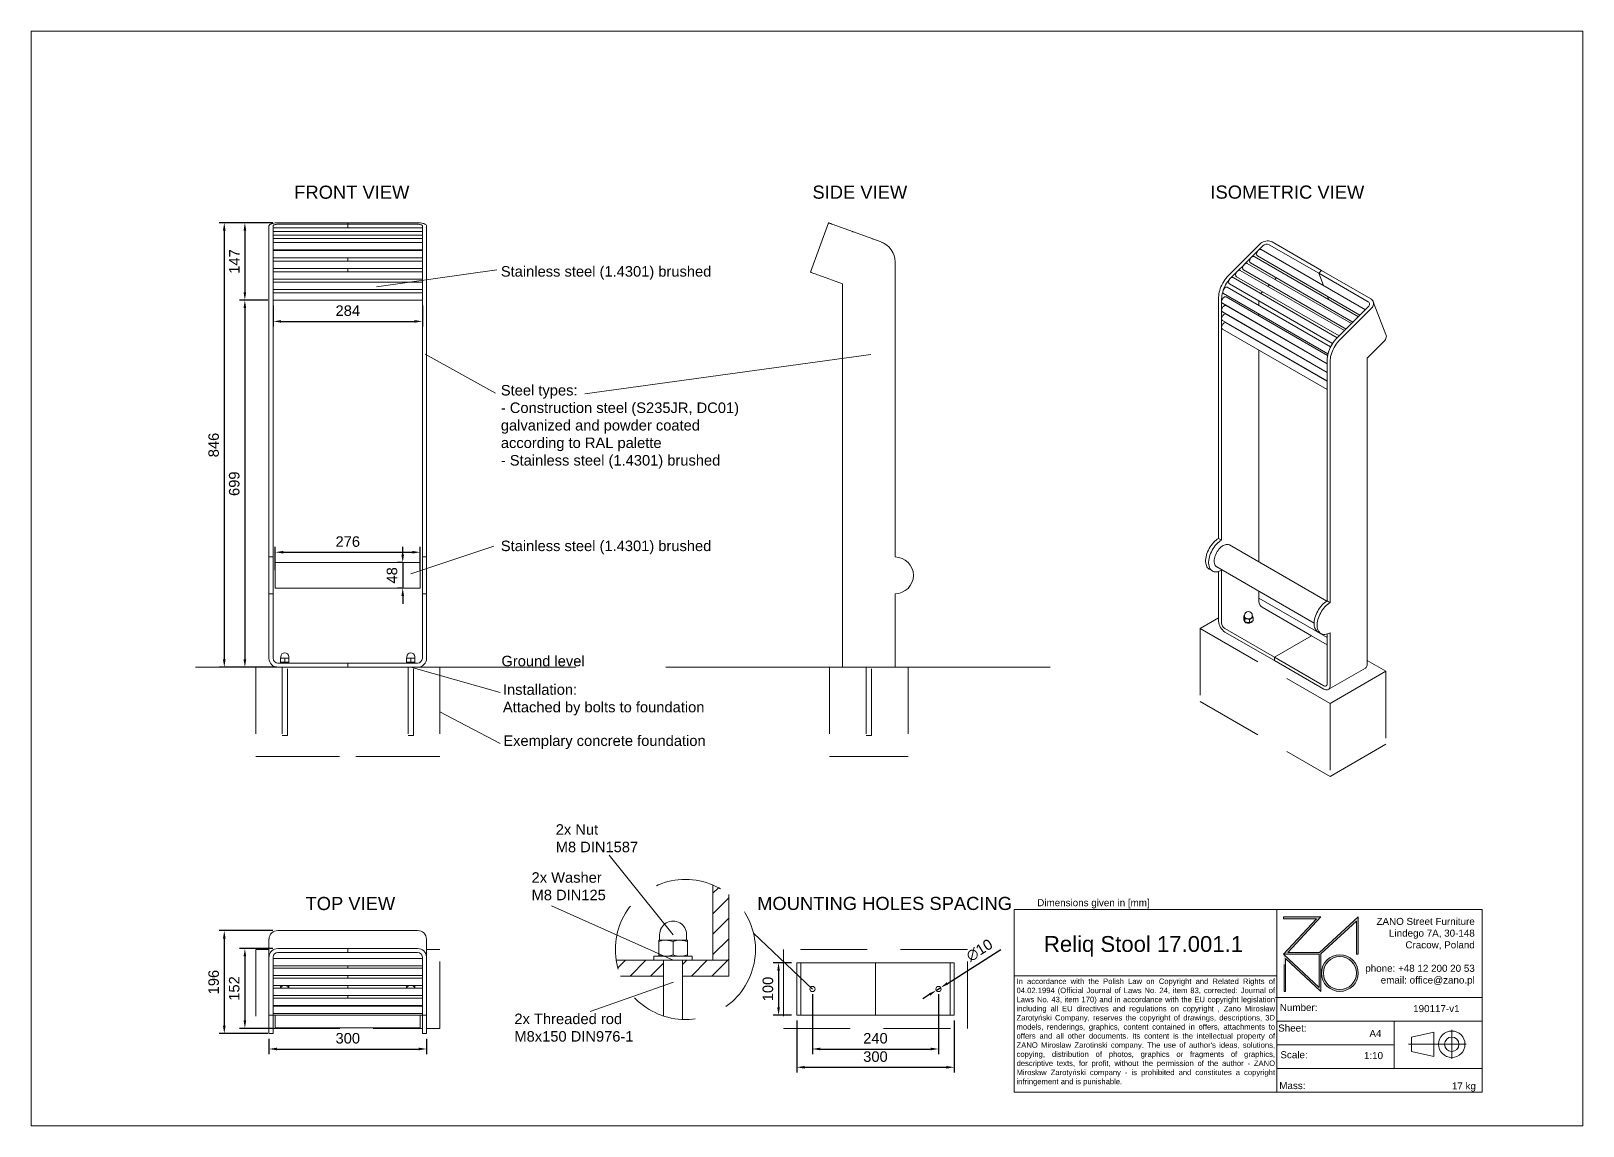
# Paper-space layout 'GB' of a CAD drawing. Header units: millimetres. Extents: x -15 to 281, y -7 to 201.
# The model-space entities are those that its viewports show. They can reach past a viewport. Long polylines and large blocks are cut down to what shows.
import ezdxf

# ---------------------------------------------------------------- set-up
doc = ezdxf.new("R2010")
doc.units = ezdxf.units.MM
doc.linetypes.add('HIDDEN', pattern=[1.905, 1.27, -0.635])
for name, color, linetype, lineweight in [('ZANO_O', 10, 'Continuous', 0), ('ZANO_R', 7, 'Continuous', 0), ('ZANO_R_przerywana', 7, 'HIDDEN', 0), ('ZANO_W', 1, 'Continuous', 0)]:
    doc.layers.add(name, color=color, linetype=linetype, lineweight=lineweight)
doc.layers.add('ZANO_P', color=7, linetype='Continuous', lineweight=0, true_color=0xffffff)
doc.styles.add('Arial', font='arial.ttf')
doc.styles.get("Standard").update_dxf_attribs({"font": 'ARIALUNI.TTF'})
doc.dimstyles.new('pl i ang', dxfattribs={"dimtxt": 50, "dimasz": 50, "dimexe": 1.25, "dimexo": 0.625, "dimgap": 10, "dimtad": 1, "dimtoh": 1, "dimtxsty": 'Standard', "dimcen": 2.5, "dimclrd": 1, "dimclre": 1, "dimclrt": 1, "dimadec": 0, "dimazin": 0, "dimtfac": 1, "dimtmove": 0, "dimatfit": 3, "dimfxl": 1, "dimarcsym": 1})

psp = doc.layouts.new('GB')

# ---------------------------------------------------------------- texts
at = {"layer": 'ZANO_O', "attachment_point": 1, "style": 'Arial'}
for s, insert, char_height, width in [('FRONT VIEW', (35.23, 171.8), 2.5, 27.6046), ('SIDE VIEW', (133.87, 171.81), 2.5, 22.2681), ('ISOMETRIC VIEW', (209.62, 171.82), 2.5, 32.1424), ('\\pxql;Stainless steel (1.4301) brushed', (74.56, 156.48), 2, 54.5279), ('\\pxql;Steel types:\\P- Construction steel (S235JR, DC01)\\Pgalvanized and powder coated\\Paccording to RAL palette\\P- Stainless steel (1.4301) brushed', (74.56, 133.86), 2, 54.5279), ('\\pxql;Stainless steel (1.4301) brushed', (74.56, 104.24), 2, 54.5279), ('Ground level', (74.67, 82.32), 2, 19.6442), ('\\pxql;Installation:\\PAttached by bolts to foundation', (74.95, 76.89), 2, 43.6982), ('\\pxql;Exemplary concrete foundation', (75.03, 67.16), 2, 40.9408), ('2x Nut \\PM8 DIN1587', (85.01, 50.26), 2, 30.8338), ('2x Washer \\PM8 DIN125', (80.41, 41.12), 2, 33.1797), ('TOP VIEW', (37.38, 36.42), 2.5, 24.0457), ('MOUNTING HOLES SPACING', (123.35, 36.43), 2.5, 51.246), ('2x Threaded rod \\PM8x150 DIN976-1', (77.14, 14.21), 2, 27.1206)]:
    psp.add_mtext(s, dxfattribs=dict(at, insert=insert, char_height=char_height, width=width))
at = {"layer": 'ZANO_R', "attachment_point": 1, "style": 'Arial'}
for s, insert, char_height, width in [('Dimensions given in [mm]', (176.66, 35.99), 1.3388, 1792.8014), ('\\pxqr;ZANO Street Furniture\\PLindego 7A, 30-148\\PCracow, Poland\\P\\Pphone: +48 12 200 20 53\\Pemail: office@zano.pl', (227.66, 32.43), 1.3388, 32.2827), ("\\pxqj;In accordance with the Polish Law on Copyright and Related Rights of 04.02.1994 (Official Journal of Laws No. 24, item 83, corrected: Journal of Laws No. 43, item 170) and in accordance with the EU copyright legislation including all EU directives and regulations on copyright , Zano Mirosław Zarotyński Company, reserves the copyright of drawings, descriptions, 3D models, renderings, graphics, content contained in offers, attachments to offers and all other documents. Its content is the intellectual property of ZANO Miroslaw Zarotinski company. The use of author's ideas, solutions, copying, distribution of photos, graphics or fragments of graphics, descriptive texts, for profit, without the permission of the author - ZANO Mirosław Zarotyński company - is prohibited and constitutes a copyright infringement and is punishable.", (172.72, 20.88), 1.04, 49.0591), ('Number:', (222.83, 16.06), 1.339, 254.3232), ('Sheet:', (222.52, 12.13), 1.339, 254.3232), ('A4', (239.89, 11.1), 1.339, 254.3232), ('Scale:', (222.94, 7.05), 1.339, 254.3232), ('1:10', (238.84, 6.89), 1.339, 4.2023), ('Mass:', (222.73, 1.18), 1.339, 254.3232), ('17 kg', (255.58, 1.11), 1.339, 5.8209)]:
    psp.add_mtext(s, dxfattribs=dict(at, insert=insert, char_height=char_height, width=width))
at = {"layer": 'ZANO_R', "color": 1, "attachment_point": 1, "style": 'Arial'}
for s, insert, char_height, width in [('\\pxql;{\\C256;Reliq Stool 17.001.1^I}', (177.93, 28.97), 3.0126, 44.3227), ('{\\C256;190117-v1}', (248.21, 15.83), 1.3388, 10.9473)]:
    psp.add_mtext(s, dxfattribs=dict(at, insert=insert, char_height=char_height, width=width))

msp = doc.modelspace()

# ---------------------------------------------------------------- blocks, each defined once
blk = doc.blocks.new('*D410')
at = {"layer": 'ZANO_W', "color": 1, "lineweight": -2}
for p, q in [((60.2, 1549.8), (-2.7, 1549.8)), ((7.3, 1534.8), (7.3, 1417.5)), ((51.2, 1402.5), (-2.7, 1402.5))]:
    blk.add_line(p, q, dxfattribs=at)
at = {"layer": 'ZANO_W', "color": 1}
for points in [[(9.8, 1534.8), (4.8, 1534.8), (7.3, 1549.8)], [(4.8, 1417.5), (9.8, 1417.5), (7.3, 1402.5)]]:
    blk.add_solid(points, dxfattribs=at)
at = {"layer": 'ZANO_W', "color": 1, "insert": (-12.7, 1476.1), "char_height": 20, "attachment_point": 5, "rotation": 90, "style": 'Arial'}
blk.add_mtext('147', dxfattribs=at)
blk = doc.blocks.new('*D411')
at = {"layer": 'ZANO_W', "color": 1, "lineweight": -2}
for p, q in [((51.2, 1402.5), (-2.7, 1402.5)), ((7.3, 1387.5), (7.3, 718.8)), ((68.2, 703.8), (-2.7, 703.8))]:
    blk.add_line(p, q, dxfattribs=at)
at = {"layer": 'ZANO_W', "color": 1}
for points in [[(9.8, 1387.5), (4.8, 1387.5), (7.3, 1402.5)], [(4.8, 718.8), (9.8, 718.8), (7.3, 703.8)]]:
    blk.add_solid(points, dxfattribs=at)
at = {"layer": 'ZANO_W', "color": 1, "insert": (-12.9, 1053.1), "char_height": 20, "attachment_point": 5, "rotation": 90, "style": 'Arial'}
blk.add_mtext('699', dxfattribs=at)
blk = doc.blocks.new('*D412')
at = {"layer": 'ZANO_W', "color": 1, "lineweight": -2}
for p, q in [((60.2, 1549.8), (-41.9, 1549.8)), ((-31.9, 1534.8), (-31.9, 718.8)), ((58.2, 703.8), (-41.9, 703.8))]:
    blk.add_line(p, q, dxfattribs=at)
at = {"layer": 'ZANO_W', "color": 1}
for points in [[(-29.4, 1534.8), (-34.4, 1534.8), (-31.9, 1549.8)], [(-34.4, 718.8), (-29.4, 718.8), (-31.9, 703.8)]]:
    blk.add_solid(points, dxfattribs=at)
at = {"layer": 'ZANO_W', "color": 1, "insert": (-52.1, 1126.8), "char_height": 20, "attachment_point": 5, "rotation": 90, "style": 'Arial'}
blk.add_mtext('846', dxfattribs=at)
blk = doc.blocks.new('*D413')
at = {"layer": 'ZANO_W', "color": 1, "lineweight": -2}
for p, q in [((60.2, 168.3), (-2.7, 168.3)), ((7.3, 153.3), (7.3, 31.5)), ((60.2, 16.5), (-2.7, 16.5))]:
    blk.add_line(p, q, dxfattribs=at)
at = {"layer": 'ZANO_W', "color": 1}
for points in [[(9.8, 153.3), (4.8, 153.3), (7.3, 168.3)], [(4.8, 31.5), (9.8, 31.5), (7.3, 16.5)]]:
    blk.add_solid(points, dxfattribs=at)
at = {"layer": 'ZANO_W', "color": 1, "insert": (-12.9, 92.4), "char_height": 20, "attachment_point": 5, "rotation": 90, "style": 'Arial'}
blk.add_mtext('152', dxfattribs=at)
blk = doc.blocks.new('*D414')
at = {"layer": 'ZANO_W', "color": 1, "lineweight": -2}
for p, q in [((60.2, 202.5), (-41.9, 202.5)), ((-31.9, 187.5), (-31.9, 21.5)), ((51.2, 6.5), (-41.9, 6.5))]:
    blk.add_line(p, q, dxfattribs=at)
at = {"layer": 'ZANO_W', "color": 1}
for points in [[(-29.4, 187.5), (-34.4, 187.5), (-31.9, 202.5)], [(-34.4, 21.5), (-29.4, 21.5), (-31.9, 6.5)]]:
    blk.add_solid(points, dxfattribs=at)
at = {"layer": 'ZANO_W', "color": 1, "insert": (-52.1, 104.5), "char_height": 20, "attachment_point": 5, "rotation": 90, "style": 'Arial'}
blk.add_mtext('196', dxfattribs=at)
blk = doc.blocks.new('*D415')
at = {"layer": 'ZANO_W', "color": 1, "lineweight": -2}
for p, q in [((53.2, -3.5), (53.2, -32.8)), ((68.2, -22.8), (338.1, -22.8)), ((353.1, -3.5), (353.1, -32.8))]:
    blk.add_line(p, q, dxfattribs=at)
at = {"layer": 'ZANO_W', "color": 1}
for points in [[(68.2, -20.3), (68.2, -25.3), (53.2, -22.8)], [(338.1, -25.3), (338.1, -20.3), (353.1, -22.8)]]:
    blk.add_solid(points, dxfattribs=at)
at = {"layer": 'ZANO_W', "color": 1, "insert": (203.2, -2.5), "char_height": 20, "attachment_point": 5, "style": 'Arial'}
blk.add_mtext('300', dxfattribs=at)
blk = doc.blocks.new('*D416')
at = {"layer": 'ZANO_W', "color": 1, "lineweight": -2}
for p, q in [((1087.6, 81.4), (1087.6, -32.8)), ((1327.6, 81.4), (1327.6, -32.8)), ((1102.6, -22.8), (1312.6, -22.8))]:
    blk.add_line(p, q, dxfattribs=at)
at = {"layer": 'ZANO_W', "color": 1}
for points in [[(1102.6, -20.3), (1102.6, -25.3), (1087.6, -22.8)], [(1312.6, -25.3), (1312.6, -20.3), (1327.6, -22.8)]]:
    blk.add_solid(points, dxfattribs=at)
at = {"layer": 'ZANO_W', "color": 1, "insert": (1207.6, -2.5), "char_height": 20, "attachment_point": 5, "style": 'Arial'}
blk.add_mtext('240', dxfattribs=at)
blk = doc.blocks.new('*D417')
at = {"layer": 'ZANO_W', "color": 1, "lineweight": -2}
for p, q in [((1057.6, 31.4), (1057.6, -67.6)), ((1357.6, 31.4), (1357.6, -67.6)), ((1072.6, -57.6), (1342.6, -57.6))]:
    blk.add_line(p, q, dxfattribs=at)
at = {"layer": 'ZANO_W', "color": 1}
for points in [[(1072.6, -55.1), (1072.6, -60.1), (1057.6, -57.6)], [(1342.6, -60.1), (1342.6, -55.1), (1357.6, -57.6)]]:
    blk.add_solid(points, dxfattribs=at)
at = {"layer": 'ZANO_W', "color": 1, "insert": (1207.6, -37.4), "char_height": 20, "attachment_point": 5, "style": 'Arial'}
blk.add_mtext('300', dxfattribs=at)
blk = doc.blocks.new('*D418')
at = {"layer": 'ZANO_W', "color": 1, "lineweight": -2}
for p, q in [((1047.6, 141.4), (1013.1, 141.4)), ((1023.1, 126.4), (1023.1, 56.4)), ((1047.6, 41.4), (1013.1, 41.4))]:
    blk.add_line(p, q, dxfattribs=at)
at = {"layer": 'ZANO_W', "color": 1}
for points in [[(1025.6, 126.4), (1020.6, 126.4), (1023.1, 141.4)], [(1020.6, 56.4), (1025.6, 56.4), (1023.1, 41.4)]]:
    blk.add_solid(points, dxfattribs=at)
at = {"layer": 'ZANO_W', "color": 1, "insert": (1002.9, 91.4), "char_height": 20, "attachment_point": 5, "rotation": 90, "style": 'Arial'}
blk.add_mtext('100', dxfattribs=at)
blk = doc.blocks.new('*D419')
at = {"layer": 'ZANO_W', "color": 1, "lineweight": -2}
for p, q in [((1344.5, 102.1), (1446.5, 166.3)), ((1323.3, 88.8), (1331.8, 94.1)), ((1310.6, 80.8), (1297.9, 72.8))]:
    blk.add_line(p, q, dxfattribs=at)
at = {"layer": 'ZANO_W', "color": 1}
for points in [[(1312, 78.7), (1309.3, 82.9), (1323.3, 88.8)], [(1343.2, 104.2), (1345.8, 100), (1331.8, 94.1)]]:
    blk.add_solid(points, dxfattribs=at)
at = {"layer": 'ZANO_W', "color": 1, "insert": (1405.6, 165.1), "char_height": 20, "attachment_point": 5, "rotation": 32.1992, "style": 'Arial'}
blk.add_mtext('∅10', dxfattribs=at)
blk = doc.blocks.new('*D420')
at = {"layer": 'ZANO_W', "color": 1, "lineweight": -2}
for p, q in [((61.2, 1392.5), (61.2, 1352.1)), ((345.1, 1392.5), (345.1, 1352.1)), ((76.2, 1362.1), (330.1, 1362.1))]:
    blk.add_line(p, q, dxfattribs=at)
at = {"layer": 'ZANO_W', "color": 1}
for points in [[(76.2, 1364.6), (76.2, 1359.6), (61.2, 1362.1)], [(330.1, 1359.6), (330.1, 1364.6), (345.1, 1362.1)]]:
    blk.add_solid(points, dxfattribs=at)
at = {"layer": 'ZANO_W', "color": 1, "insert": (203.2, 1382.4), "char_height": 20, "attachment_point": 5, "style": 'Arial'}
blk.add_mtext('284', dxfattribs=at)
blk = doc.blocks.new('*D421')
at = {"layer": 'ZANO_W', "color": 1, "lineweight": -2}
for p, q in [((65.2, 888.7), (65.2, 932.7)), ((80.2, 922.7), (326.1, 922.7)), ((341.1, 888.7), (341.1, 932.7))]:
    blk.add_line(p, q, dxfattribs=at)
at = {"layer": 'ZANO_W', "color": 1}
for points in [[(80.2, 925.2), (80.2, 920.2), (65.2, 922.7)], [(326.1, 920.2), (326.1, 925.2), (341.1, 922.7)]]:
    blk.add_solid(points, dxfattribs=at)
at = {"layer": 'ZANO_W', "color": 1, "insert": (203.2, 942.9), "char_height": 20, "attachment_point": 5, "style": 'Arial'}
blk.add_mtext('276', dxfattribs=at)
blk = doc.blocks.new('*D422')
at = {"layer": 'ZANO_W', "color": 1, "lineweight": -2}
for p, q in [((307.7, 917.9), (307.7, 932.9)), ((305.8, 902.9), (297.7, 902.9)), ((307.7, 902.9), (307.7, 854.6)), ((305.8, 854.6), (297.7, 854.6)), ((307.7, 839.6), (307.7, 824.6))]:
    blk.add_line(p, q, dxfattribs=at)
at = {"layer": 'ZANO_W', "color": 1}
for points in [[(305.2, 917.9), (310.2, 917.9), (307.7, 902.9)], [(310.2, 839.6), (305.2, 839.6), (307.7, 854.6)]]:
    blk.add_solid(points, dxfattribs=at)
at = {"layer": 'ZANO_W', "color": 1, "insert": (287.4, 878.7), "char_height": 20, "attachment_point": 5, "rotation": 90, "style": 'Arial'}
blk.add_mtext('48', dxfattribs=at)

# ---------------------------------------------------------------- dimensions: what is measured, and where the dimension line sits
at = {"layer": 'ZANO_W'}
for base, p1, p2, picture, middle in [((-31.9, 703.8), (70.2, 1549.8), (68.2, 703.8), '*D412', (-52.1, 1126.8)), ((7.3, 1402.5), (70.2, 1549.8), (61.2, 1402.5), '*D410', (-12.7, 1476.1)), ((7.3, 703.8), (61.2, 1402.5), (78.2, 703.8), '*D411', (-12.9, 1053.1)), ((-31.9, 6.5), (70.2, 202.5), (61.2, 6.5), '*D414', (-52.1, 104.5)), ((7.3, 16.5), (70.2, 168.3), (70.2, 16.5), '*D413', (-12.9, 92.4)), ((1023.1, 41.4), (1057.6, 141.4), (1057.6, 41.4), '*D418', (1002.9, 91.4))]:
    dim = msp.add_linear_dim(base=base, p1=p1, p2=p2, angle=90, dimstyle='pl i ang', override={"dimtxt": 20, "dimasz": 15, "dimexe": 10, "dimexo": 10, "dimtoh": 0, "dimdec": 0, "dimtxsty": 'Arial', "dimtdec": 0, "dimtmove": 1}, dxfattribs=at)
    dim.commit()
    dim.dimension.update_dxf_attribs({"geometry": picture, "text_midpoint": middle})
for base, p1, p2, picture, middle in [((345.1, 1362.1), (61.2, 1402.5), (345.1, 1402.5), '*D420', (203.2, 1382.4)), ((341.1, 922.7), (65.2, 878.7), (341.1, 878.7), '*D421', (203.2, 942.9)), ((1327.6, -22.8), (1087.6, 91.4), (1327.6, 91.4), '*D416', (1207.6, -2.5)), ((1357.6, -57.6), (1057.6, 41.4), (1357.6, 41.4), '*D417', (1207.6, -37.4)), ((353.1, -22.8), (53.2, 6.5), (353.1, 6.5), '*D415', (203.2, -2.5))]:
    dim = msp.add_linear_dim(base=base, p1=p1, p2=p2, dimstyle='pl i ang', override={"dimtxt": 20, "dimasz": 15, "dimexe": 10, "dimexo": 10, "dimtoh": 0, "dimdec": 0, "dimtxsty": 'Arial', "dimtdec": 0, "dimtmove": 1}, dxfattribs=at)
    dim.commit()
    dim.dimension.update_dxf_attribs({"geometry": picture, "text_midpoint": middle})
dim = msp.add_linear_dim(base=(307.7, 854.6), p1=(315.8, 902.9), p2=(315.8, 854.6), angle=90, dimstyle='pl i ang', override={"dimtxt": 20, "dimasz": 15, "dimexe": 10, "dimexo": 10, "dimtoh": 0, "dimdec": 0, "dimtxsty": 'Arial', "dimtdec": 0, "dimtmove": 1}, dxfattribs=at)
dim.commit()
dim.dimension.update_dxf_attribs({"geometry": '*D422', "text_midpoint": (307.7, 878.7), "dimtype": 160})
dim = msp.add_diameter_dim_2p(p1=(1323.3, 88.8), p2=(1331.8, 94.1), dimstyle='pl i ang', override={"dimtxt": 20, "dimasz": 15, "dimexe": 10, "dimexo": 10, "dimtoh": 0, "dimdec": 0, "dimtxsty": 'Arial', "dimtdec": 0, "dimtmove": 1}, dxfattribs=at)
dim.commit()
dim.dimension.update_dxf_attribs({"geometry": '*D419', "text_midpoint": (1416.7, 147.6), "dimtype": 163})

# ---------------------------------------------------------------- linework, layer by layer
at = {"layer": 'ZANO_R'}
for p, q in [((53.2, 1543.9), (53.2, 1513.2)), ((61.2, 1543.9), (61.2, 1533)), ((345.1, 1540), (61.2, 1540)), ((70.2, 1549.8), (203.2, 1549.8)), ((70.2, 1547), (203.2, 1547)), ((203.2, 1549.8), (203.2, 1547)), ((336.1, 1549.8), (203.2, 1549.8)), ((203.2, 1547), (203.2, 1540)), ((336.1, 1547), (203.2, 1547)), ((345.1, 1543.9), (345.1, 1533)), ((353.1, 1543.9), (353.1, 1513.2)), ((1117.9, 1549.8), (1083.7, 1455.8)), ((1133.9, 1543.9), (1218.5, 1513.2)), ((53.2, 1475.6), (53.2, 1513.2)), ((345.1, 1533.2), (61.2, 1533.2)), ((61.2, 1532.4), (61.2, 1533)), ((61.2, 1532.4), (61.2, 1526.2)), ((345.1, 1526.4), (61.2, 1526.4)), ((61.2, 1525.5), (61.2, 1526.2)), ((61.2, 1525.5), (61.2, 1519.5)), ((345.1, 1519.6), (61.2, 1519.6)), ((61.2, 1518.6), (61.2, 1519.5)), ((61.2, 1518.6), (61.2, 1513.2)), ((61.2, 1513.2), (61.2, 1512.3)), ((345.1, 1512.5), (61.2, 1512.5)), ((61.2, 1511), (61.2, 1512.4)), ((61.2, 1511), (61.2, 1494.3)), ((345.1, 1532.4), (345.1, 1533)), ((345.1, 1532.4), (345.1, 1526.2)), ((345.1, 1525.5), (345.1, 1526.2)), ((345.1, 1525.5), (345.1, 1519.5)), ((345.1, 1518.6), (345.1, 1519.5)), ((345.1, 1518.6), (345.1, 1513.2)), ((345.1, 1513.2), (345.1, 1512.3)), ((345.1, 1511), (345.1, 1512.4)), ((345.1, 1511), (345.1, 1494.3)), ((353.1, 1475.6), (353.1, 1513.2)), ((1939.2, 1509), (1879.4, 1449.3)), ((1957.2, 1508), (2051.3, 1453.7)), ((1962.6, 1513.3), (2056.6, 1459)), ((61.2, 1498.5), (345.1, 1498.5)), ((345.1, 1497.3), (61.2, 1497.3)), ((61.2, 1492.5), (61.2, 1494.3)), ((61.2, 1492.5), (61.2, 1475.6)), ((61.2, 1483.3), (345.1, 1483.3)), ((203.2, 1498.5), (203.2, 1497.3)), ((203.2, 1483.3), (203.2, 1476.5)), ((345.1, 1492.5), (345.1, 1494.3)), ((345.1, 1492.5), (345.1, 1475.6)), ((1922.5, 1483.4), (1910.5, 1471.4)), ((1944.9, 1505.7), (1923.6, 1484.4)), ((2126.8, 1371), (1928.2, 1485.6)), ((1934.5, 1486.7), (2129.8, 1374)), ((2140.1, 1384.2), (1941.5, 1498.9)), ((53.2, 1475.6), (53.2, 913.7)), ((345.1, 1476.5), (61.2, 1476.5)), ((61.2, 1475.6), (61.2, 1450.2)), ((61.2, 1462.5), (345.1, 1462.5)), ((345.1, 1456.5), (61.2, 1456.5)), ((61.2, 1448.8), (61.2, 1450.2)), ((61.2, 1448.7), (61.2, 1430.6)), ((203.2, 1462.5), (203.2, 1456.5)), ((345.1, 1475.6), (345.1, 1450.2)), ((345.1, 1448.8), (345.1, 1450.2)), ((345.1, 1448.7), (345.1, 1430.6)), ((353.1, 1475.6), (353.1, 913.7)), ((1144.8, 1433.6), (1099.7, 1450)), ((1244.8, 1475.6), (1244.8, 913.7)), ((1244.8, 1448.8), (1244.8, 1450.2)), ((1895.6, 1456.6), (1885.1, 1446.1)), ((1909.1, 1470), (1897.3, 1458.3)), ((2100.3, 1344.5), (1901.6, 1459.2)), ((1907.9, 1460.3), (2103.3, 1347.5)), ((2113.5, 1357.8), (1914.9, 1472.4)), ((1921.2, 1473.5), (2116.5, 1360.8)), ((2056.6, 1459), (2051.3, 1453.7)), ((2145.3, 1399.5), (2051.3, 1453.7)), ((2051.3, 1453.7), (2060.3, 1430.3)), ((2150.6, 1404.8), (2056.6, 1459)), ((61.2, 1442.5), (345.1, 1442.5)), ((345.1, 1436.5), (61.2, 1436.5)), ((61.2, 1428.4), (61.2, 1430.6)), ((61.2, 1428.4), (61.2, 1410.8)), ((61.2, 1422.5), (345.1, 1422.5)), ((345.1, 1428.4), (345.1, 1430.6)), ((345.1, 1428.4), (345.1, 1410.8)), ((1144.8, 720.8), (1144.8, 1433.6)), ((2073.9, 1313.5), (1877.3, 1427)), ((1881.2, 1433.5), (2077.7, 1320.1)), ((2086.7, 1331), (1888.2, 1445.6)), ((1894.6, 1447.1), (2090, 1334.3)), ((1941.1, 1415.1), (1944.4, 1418.3)), ((1954.6, 1428.6), (1957.7, 1431.6)), ((1967.9, 1441.8), (1969.1, 1443)), ((345.1, 1416.5), (61.2, 1416.5)), ((61.2, 1408.2), (61.2, 1410.8)), ((61.2, 1408.2), (61.2, 913.7)), ((61.2, 1402.5), (345.1, 1402.5)), ((345.1, 1408.2), (345.1, 1410.8)), ((345.1, 1408.2), (345.1, 913.7)), ((1860.8, 1407.9), (1860.8, 949.1)), ((1866.5, 1404.6), (1866.5, 1384)), ((1867.9, 1396.5), (2067.3, 1281.4)), ((1870.3, 1414.9), (2068.8, 1300.3)), ((2068.1, 1297.1), (1874.9, 1408.6)), ((2067.3, 1281.2), (1874.9, 1392.2)), ((1937.2, 1392.4), (1937.2, 1401.2)), ((2068.3, 1409.5), (2070.7, 1403.4)), ((2145.7, 1389.8), (2085.9, 1330.2)), ((2179.3, 1336.9), (2155.2, 1399.6)), ((1866.5, 1382.7), (1866.5, 1367.9)), ((1866.5, 1366.1), (1866.5, 1351.7)), ((1867.9, 1380.1), (2067.3, 1265)), ((1867.9, 1363.8), (2067.3, 1248.7)), ((2067.3, 1264.8), (1874.9, 1375.9)), ((2067.3, 1248.5), (1874.9, 1359.5)), ((1937.2, 1372.6), (1937.2, 1376.3)), ((2151.3, 1386.6), (2091.5, 1326.9)), ((1866.5, 1349.6), (1866.5, 945.9)), ((1867.9, 1347.4), (2067.3, 1232.3)), ((1937.2, 1356.3), (1937.2, 1356.5)), ((1937.2, 1339.9), (1937.2, 1340.1)), ((1937.2, 1323.6), (1937.2, 1323.8)), ((1937.2, 904.4), (1937.2, 1307.4)), ((2143.6, 1292), (2175.5, 1323.8)), ((2067.3, 1288.7), (2067.3, 830)), ((2072.9, 1285.5), (2072.9, 826.7)), ((2143.6, 709.9), (2143.6, 1292)), ((2067.3, 1266.9), (2067.3, 1268)), ((1860.8, 949.1), (1866.5, 945.9)), ((2066.7, 829.6), (1881.4, 936.6)), ((53.2, 913.7), (53.2, 843.7)), ((53.2, 913.7), (61.2, 913.7)), ((61.2, 913.7), (61.2, 843.7)), ((341.1, 902.9), (65.2, 902.9)), ((65.2, 902.9), (65.2, 854.6)), ((341.1, 902.9), (341.1, 854.6)), ((345.1, 913.7), (345.1, 843.7)), ((353.1, 913.7), (345.1, 913.7)), ((353.1, 913.7), (353.1, 843.7)), ((1843.3, 890.2), (1849, 887)), ((1857.2, 894.7), (2042.5, 787.8)), ((1860.8, 886.2), (1860.8, 791.6)), ((1866.5, 888.7), (1866.5, 788.3)), ((61.2, 843.7), (53.2, 843.7)), ((53.2, 843.7), (53.2, 720.8)), ((61.2, 843.7), (61.2, 720.8)), ((65.2, 854.6), (341.1, 854.6)), ((345.1, 843.7), (353.1, 843.7)), ((345.1, 843.7), (345.1, 720.8)), ((353.1, 843.7), (353.1, 720.8)), ((1244.8, 843.7), (1244.8, 720.8)), ((1937.2, 829.1), (1937.2, 848.6)), ((2067.3, 760.5), (1937.2, 835.6)), ((2072.9, 826.7), (2067.3, 830)), ((1908.5, 801), (1908.5, 795.6)), ((1909.9, 802.3), (1909.9, 800.4)), ((1924.9, 800.4), (1924.9, 802.3)), ((1925.1, 801.4), (1924.9, 801.8)), ((1926.3, 798.3), (1926.3, 792.9)), ((1943.5, 818.1), (2037.6, 763.8)), ((1966.9, 723), (1872.9, 777.3)), ((1966.9, 716.5), (1872.9, 770.7)), ((1909.4, 793.1), (1909.4, 792.4)), ((1910.9, 795.9), (1910.9, 790.5)), ((1919.8, 794.5), (1919.8, 789.1)), ((2049.8, 771.1), (2055.4, 767.8)), ((2072.9, 769.5), (2072.9, 669.1)), ((2037.6, 763.8), (1966.9, 723)), ((2067.3, 746.7), (2037.6, 763.8)), ((2067.3, 767), (2067.3, 672.4)), ((203.2, 711.8), (70.2, 711.8)), ((75.2, 721.4), (75.2, 720.6)), ((75.2, 721.4), (79.2, 721.4)), ((75.2, 720.6), (75.2, 714.1)), ((75.2, 714.1), (75.2, 713.4)), ((75.2, 713.4), (75.2, 711.8)), ((75.2, 713.4), (86.3, 713.4)), ((75.2, 713.4), (79.2, 713.4)), ((75.7, 723.9), (75.7, 721.6)), ((79.2, 721.4), (87.2, 721.4)), ((79.2, 713.4), (87.2, 713.4)), ((83.2, 720.6), (83.2, 714.1)), ((86.3, 713.4), (91.2, 713.4)), ((87.2, 721.4), (91.2, 721.4)), ((87.2, 713.4), (91.2, 713.4)), ((90.7, 721.6), (90.7, 723.9)), ((91.2, 721.4), (91.2, 720.6)), ((91.2, 720.6), (91.2, 714.1)), ((91.2, 714.1), (91.2, 713.4)), ((91.2, 711.8), (91.2, 713.4)), ((203.2, 703.8), (203.2, 711.8)), ((203.2, 711.8), (336.1, 711.8)), ((315.1, 721.4), (315.1, 720.6)), ((315.1, 721.4), (319.1, 721.4)), ((315.1, 720.6), (315.1, 714.1)), ((315.1, 714.1), (315.1, 713.4)), ((315.1, 713.4), (315.1, 711.8)), ((315.1, 713.4), (326.2, 713.4)), ((315.1, 713.4), (319.1, 713.4)), ((315.6, 723.9), (315.6, 721.6)), ((319.1, 721.4), (327.1, 721.4)), ((319.1, 713.4), (327.1, 713.4)), ((323.1, 720.6), (323.1, 714.1)), ((326.2, 713.4), (331.1, 713.4)), ((327.1, 721.4), (331.1, 721.4)), ((327.1, 713.4), (331.1, 713.4)), ((330.6, 721.6), (330.6, 723.9)), ((331.1, 721.4), (331.1, 720.6)), ((331.1, 720.6), (331.1, 714.1)), ((331.1, 714.1), (331.1, 713.4)), ((331.1, 711.8), (331.1, 713.4)), ((1144.8, 703.8), (1144.8, 720.8)), ((1244.8, 720.8), (1244.8, 703.8)), ((1966.9, 716.5), (1966.9, 723)), ((1966.9, 723), (2060.9, 668.7)), ((1966.9, 716.5), (2060.9, 662.2)), ((-86.9, 703.8), (637.1, 703.8)), ((28.2, 703.8), (378.1, 703.8)), ((378.1, 703.8), (28.2, 703.8)), ((78.2, 703.8), (88.2, 703.8)), ((318.1, 703.8), (328.1, 703.8)), ((808.3, 703.8), (1539.8, 703.8)), ((1119.8, 703.8), (1269.8, 703.8)), ((1269.8, 703.8), (1119.8, 703.8)), ((1189.8, 703.8), (1199.8, 703.8)), ((1189.8, 703.8), (1199.8, 703.8)), ((2069.4, 661.3), (2140.1, 702.2)), ((898.2, 289.2), (898.2, 146.2)), ((898.2, 273.6), (908.8, 284.2)), ((928.6, 271.2), (928.6, 146.2)), ((898.2, 234.7), (928.6, 265)), ((898.2, 195.8), (928.6, 226.1)), ((53.2, 152.3), (53.2, 186.5)), ((203.2, 202.5), (70.2, 202.5)), ((203.2, 202.5), (336.1, 202.5)), ((353.1, 152.3), (353.1, 186.5)), ((795.1, 181.7), (795.1, 184.1)), ((808.7, 184.1), (795.1, 184.1)), ((795.1, 181.7), (801.8, 183.4)), ((795.1, 181.7), (795.1, 156.2)), ((796.6, 194.7), (796.6, 184.9)), ((801.8, 183.4), (808.7, 184.1)), ((836, 184.1), (808.7, 184.1)), ((822.4, 181.7), (829.1, 183.4)), ((822.4, 181.7), (822.4, 156.2)), ((829.1, 183.4), (836, 184.1)), ((849.7, 184.1), (836, 184.1)), ((848.2, 184.9), (848.2, 194.7)), ((849.7, 181.7), (849.7, 184.1)), ((849.7, 181.7), (849.7, 156.2)), ((898.2, 156.9), (928.6, 187.2)), ((53.2, 152.3), (53.2, 67.8)), ((61.2, 152.3), (61.2, 122.2)), ((345.1, 149.6), (61.2, 149.6)), ((70.2, 168.3), (203.2, 168.3)), ((70.2, 160.8), (203.2, 160.8)), ((336.1, 168.3), (203.2, 168.3)), ((203.2, 168.3), (203.2, 160.8)), ((336.1, 160.8), (203.2, 160.8)), ((345.1, 152.3), (345.1, 122.2)), ((353.1, 152.3), (353.1, 67.8)), ((786, 153.8), (786, 146.2)), ((858.8, 153.8), (786, 153.8)), ((795.1, 153.8), (795.1, 156.2)), ((815.7, 154.4), (808.7, 153.8)), ((822.4, 156.2), (815.7, 154.4)), ((843, 154.4), (836, 153.8)), ((849.7, 156.2), (843, 154.4)), ((849.7, 153.8), (849.7, 156.2)), ((858.8, 146.2), (858.8, 153.8)), ((926.4, 146.2), (928.6, 148.3)), ((61.2, 135.6), (345.1, 135.6)), ((345.1, 130.8), (61.2, 130.8)), ((61.2, 120.7), (61.2, 122.2)), ((61.2, 120.7), (61.2, 103.7)), ((203.2, 135.6), (203.2, 130.8)), ((345.1, 120.7), (345.1, 122.2)), ((345.1, 120.7), (345.1, 103.7)), ((714.1, 146.3), (804.2, 146.2)), ((717.2, 131.5), (731.9, 146.2)), ((740.4, 115.8), (770.8, 146.2)), ((779.4, 115.8), (804.2, 140.7)), ((858.8, 146.2), (786, 146.2)), ((804.2, 115.8), (804.2, 146.2)), ((804.2, 146.2), (804.2, 40)), ((840.6, 115.8), (840.6, 146.2)), ((840.6, 146.2), (928.6, 146.2)), ((840.6, 146.2), (840.6, 33.4)), ((840.6, 138.1), (848.6, 146.2)), ((857.2, 115.8), (887.5, 146.2)), ((896.1, 115.8), (926.4, 146.2)), ((928.6, 146.2), (898.2, 146.2)), ((1057.6, 141.4), (1065.6, 141.4)), ((1057.6, 141.4), (1057.6, 41.4)), ((1065.6, 141.4), (1065.6, 41.4)), ((1074.6, 141.4), (1065.6, 141.4)), ((1074.6, 141.4), (1207.6, 141.4)), ((1207.6, 141.4), (1207.6, 41.4)), ((1340.6, 141.4), (1207.6, 141.4)), ((1340.6, 141.4), (1349.6, 141.4)), ((1349.6, 141.4), (1357.6, 141.4)), ((1349.6, 41.4), (1349.6, 141.4)), ((1357.6, 41.4), (1357.6, 141.4)), ((61.2, 116.8), (345.1, 116.8)), ((345.1, 112), (61.2, 112)), ((61.2, 101.6), (61.2, 103.7)), ((61.2, 101.6), (61.2, 85.1)), ((61.2, 98), (345.1, 98)), ((345.1, 93.2), (61.2, 93.2)), ((75.2, 96.1), (75.2, 93.2)), ((91.2, 96.1), (91.2, 93.2)), ((203.2, 116.8), (203.2, 112)), ((203.2, 98), (203.2, 93.2)), ((315.1, 96.1), (315.1, 93.2)), ((331.1, 96.1), (331.1, 93.2)), ((345.1, 101.6), (345.1, 103.7)), ((345.1, 101.6), (345.1, 85.1)), ((804.2, 115.8), (722, 115.8)), ((928.6, 115.8), (840.6, 115.8)), ((53.2, 41.4), (53.2, 67.8)), ((61.2, 82.6), (61.2, 85.1)), ((61.2, 82.6), (61.2, 67.8)), ((61.2, 79.2), (345.1, 79.2)), ((345.1, 74.2), (61.2, 74.2)), ((61.2, 67.8), (61.2, 65.7)), ((61.2, 62.8), (61.2, 65.7)), ((61.2, 62.8), (61.2, 46.1)), ((61.2, 60.2), (345.1, 60.2)), ((65.2, 60.2), (65.2, 58.8)), ((203.2, 79.2), (203.2, 74.2)), ((341.1, 60.2), (341.1, 58.8)), ((345.1, 82.6), (345.1, 85.1)), ((345.1, 82.6), (345.1, 67.8)), ((345.1, 67.8), (345.1, 65.7)), ((345.1, 62.8), (345.1, 65.7)), ((345.1, 62.8), (345.1, 46.1)), ((353.1, 41.4), (353.1, 67.8)), ((61.2, 41.4), (53.2, 41.4)), ((53.2, 41.4), (53.2, 6.5)), ((345.1, 58.8), (61.2, 58.8)), ((61.2, 45.2), (61.2, 46.1)), ((61.2, 45.2), (61.2, 41.4)), ((61.2, 44.8), (345.1, 44.8)), ((61.2, 41.4), (345.1, 41.4)), ((61.2, 41.4), (345.1, 41.4)), ((61.2, 41.4), (345.1, 41.4)), ((61.2, 41.3), (61.2, 41.4)), ((61.2, 41.4), (61.2, 41.4)), ((61.2, 41.4), (61.2, 41.4)), ((61.2, 41.4), (61.2, 6.5)), ((61.2, 41.3), (345.1, 41.3)), ((65.2, 41.4), (65.2, 17.3)), ((341.1, 41.4), (341.1, 17.3)), ((345.1, 45.2), (345.1, 46.1)), ((345.1, 45.2), (345.1, 41.4)), ((345.1, 41.3), (345.1, 41.4)), ((345.1, 41.4), (345.1, 41.4)), ((345.1, 41.4), (345.1, 41.4)), ((345.1, 41.4), (353.1, 41.4)), ((345.1, 41.4), (345.1, 6.5)), ((353.1, 41.4), (353.1, 6.5)), ((1065.6, 41.4), (1057.6, 41.4)), ((1065.6, 41.4), (1074.6, 41.4)), ((1207.6, 41.4), (1074.6, 41.4)), ((1207.6, 41.4), (1340.6, 41.4)), ((1349.6, 41.4), (1340.6, 41.4)), ((1357.6, 41.4), (1349.6, 41.4)), ((28.2, 16.5), (53.2, 16.5)), ((53.2, 6.5), (61.2, 6.5)), ((65.2, 17.3), (341.1, 17.3)), ((345.1, 6.5), (353.1, 6.5))]:
    msp.add_line(p, q, dxfattribs=at)
at = {"layer": 'ZANO_R', "flags": 128}
for points in [[(70.2, 1549.8), (67.5, 1549.7), (64.9, 1549.5), (62.5, 1549.1), (60.2, 1548.6), (58.2, 1548.1), (56.5, 1547.4), (55.1, 1546.6), (54, 1545.7), (53.4, 1544.9), (53.2, 1543.9)], [(70.2, 1547), (68.4, 1547), (66.8, 1546.8), (65.2, 1546.5), (63.8, 1546.1), (62.7, 1545.7), (61.9, 1545.1), (61.4, 1544.5), (61.2, 1543.9)], [(336.1, 1549.8), (338.8, 1549.7), (341.4, 1549.5), (343.9, 1549.1), (346.1, 1548.6), (348.2, 1548.1), (349.9, 1547.4), (351.3, 1546.6), (352.3, 1545.7), (352.9, 1544.9), (353.1, 1543.9)], [(336.1, 1547), (337.9, 1547), (339.6, 1546.8), (341.1, 1546.5), (342.5, 1546.1), (343.6, 1545.7), (344.5, 1545.1), (345, 1544.5), (345.1, 1543.9)], [(1117.9, 1549.8), (1118.1, 1549.7), (1118.7, 1549.5), (1119.7, 1549.1), (1121, 1548.6), (1122.6, 1548.1), (1124.5, 1547.4), (1126.7, 1546.6), (1129, 1545.7), (1131.4, 1544.9), (1133.9, 1543.9)], [(1165.5, 1532.4), (1164.6, 1532.8), (1164.1, 1533)], [(1184.6, 1525.5), (1183.4, 1526), (1182.6, 1526.2)], [(1203.6, 1518.6), (1202.2, 1519.2), (1201.1, 1519.5)], [(1962.6, 1513.3), (1960.5, 1514.3), (1958.3, 1514.9), (1955.9, 1515.2), (1953.3, 1515.2), (1950.7, 1514.9), (1948.2, 1514.3), (1945.7, 1513.4), (1943.3, 1512.1), (1941.2, 1510.7), (1939.2, 1509)], [(1919.8, 1476.2), (1919.8, 1477.5), (1920.1, 1478.9), (1920.6, 1480.3), (1921.3, 1481.7), (1922.2, 1483), (1923.2, 1484.1), (1924.3, 1485), (1925.4, 1485.6), (1926.5, 1485.9), (1927.5, 1485.9), (1928.2, 1485.6)], [(1933.1, 1489.4), (1933.1, 1490.7), (1933.4, 1492.1), (1933.9, 1493.6), (1934.6, 1495), (1935.5, 1496.2), (1936.5, 1497.4), (1937.6, 1498.2), (1938.7, 1498.8), (1939.8, 1499.2), (1940.8, 1499.1), (1941.5, 1498.9)], [(1099.7, 1450), (1097.2, 1450.9), (1094.8, 1451.8), (1092.5, 1452.6), (1090.3, 1453.4), (1088.4, 1454.1), (1086.8, 1454.7), (1085.5, 1455.2), (1084.5, 1455.5), (1083.9, 1455.7), (1083.7, 1455.8)], [(1860.8, 1407.9), (1861, 1411.1), (1861.3, 1414.3), (1862, 1417.6), (1862.8, 1421), (1863.9, 1424.5), (1865.2, 1427.9), (1866.7, 1431.3), (1868.5, 1434.6), (1870.4, 1437.9), (1872.4, 1441), (1874.6, 1443.9), (1877, 1446.7), (1879.4, 1449.3)], [(1893.2, 1449.8), (1893.2, 1451.1), (1893.5, 1452.4), (1894, 1453.9), (1894.7, 1455.3), (1895.6, 1456.6), (1896.6, 1457.7), (1897.7, 1458.6), (1898.8, 1459.2), (1899.9, 1459.5), (1900.9, 1459.5), (1901.6, 1459.2)], [(1906.5, 1463), (1906.5, 1464.3), (1906.8, 1465.7), (1907.3, 1467.1), (1908, 1468.5), (1908.9, 1469.8), (1909.9, 1470.9), (1911, 1471.8), (1912.1, 1472.4), (1913.2, 1472.7), (1914.2, 1472.7), (1914.9, 1472.4)], [(1885.1, 1446.1), (1882.6, 1443.5), (1880.3, 1440.7), (1878.1, 1437.7), (1876, 1434.6), (1874.1, 1431.4), (1872.4, 1428), (1870.9, 1424.6), (1869.6, 1421.2), (1868.5, 1417.8), (1867.6, 1414.4), (1867, 1411), (1866.6, 1407.8), (1866.5, 1404.6)], [(1868.9, 1417.6), (1868.9, 1418.9), (1869.2, 1420.3), (1869.7, 1421.7), (1870.4, 1423.1), (1871.3, 1424.4), (1872.3, 1425.5), (1873.4, 1426.4), (1874.5, 1427), (1875.6, 1427.3), (1876.6, 1427.3), (1877.3, 1427)], [(1879.8, 1436.2), (1879.8, 1437.5), (1880.1, 1438.9), (1880.6, 1440.4), (1881.3, 1441.7), (1882.2, 1443), (1883.2, 1444.1), (1884.2, 1445), (1885.4, 1445.6), (1886.4, 1445.9), (1887.4, 1445.9), (1888.2, 1445.6)], [(1969.1, 1443), (1970.4, 1444.1), (1971.2, 1444.6)], [(1866.5, 1399.2), (1866.5, 1400.5), (1866.8, 1401.8), (1867.3, 1403.3), (1868, 1404.7), (1868.9, 1406), (1869.9, 1407.1), (1871, 1408), (1872.1, 1408.6), (1873.2, 1408.9), (1874.2, 1408.9), (1874.9, 1408.6)], [(1866.5, 1382.8), (1866.5, 1384.1), (1866.8, 1385.5), (1867.3, 1386.9), (1868, 1388.3), (1868.9, 1389.6), (1869.9, 1390.7), (1871, 1391.6), (1872.1, 1392.2), (1873.1, 1392.5), (1874.1, 1392.5), (1874.9, 1392.2)], [(2145.3, 1399.5), (2146.4, 1398.6), (2147.3, 1397.6), (2147.8, 1396.4), (2148, 1395.1), (2147.9, 1393.8), (2147.5, 1392.4), (2146.7, 1391.1), (2145.7, 1389.8)], [(2150.6, 1404.8), (2152.3, 1403.5), (2153.8, 1402.1), (2154.8, 1400.4), (2155.5, 1398.5), (2155.8, 1396.6), (2155.7, 1394.5), (2155.1, 1392.4), (2154.2, 1390.4), (2152.9, 1388.4), (2151.3, 1386.6)], [(1866.4, 1350.1), (1866.4, 1351.4), (1866.7, 1352.8), (1867.2, 1354.2), (1867.9, 1355.6), (1868.8, 1356.9), (1869.8, 1358), (1870.9, 1358.9), (1872, 1359.5), (1873.1, 1359.8), (1874.1, 1359.8), (1874.9, 1359.5)], [(1866.5, 1366.5), (1866.5, 1367.8), (1866.7, 1369.2), (1867.3, 1370.6), (1868, 1372), (1868.8, 1373.3), (1869.9, 1374.4), (1870.9, 1375.3), (1872, 1375.9), (1873.1, 1376.2), (1874.1, 1376.2), (1874.9, 1375.9)], [(2123.3, 1367.5), (2124, 1368.2), (2124.3, 1368.5)], [(2085.9, 1330.2), (2083.4, 1327.6), (2081.1, 1324.8), (2078.9, 1321.8), (2076.8, 1318.7), (2074.9, 1315.4), (2073.2, 1312.1), (2071.6, 1308.7), (2070.3, 1305.3), (2069.2, 1301.9), (2068.4, 1298.5), (2067.8, 1295.1), (2067.4, 1291.9), (2067.3, 1288.7)], [(2096.4, 1340.7), (2097.4, 1341.8), (2098.1, 1342.4)], [(2109.8, 1354.1), (2110.7, 1355), (2111.3, 1355.5)], [(2175.5, 1323.8), (2177.1, 1325.7), (2178.4, 1327.6), (2179.3, 1329.7), (2179.8, 1331.8), (2180, 1333.8), (2179.7, 1335.8), (2179.3, 1336.9)], [(2072.9, 1285.5), (2073, 1288.6), (2073.4, 1291.9), (2074, 1295.2), (2074.9, 1298.6), (2076, 1302), (2077.3, 1305.5), (2078.8, 1308.9), (2080.5, 1312.2), (2082.4, 1315.4), (2084.5, 1318.5), (2086.7, 1321.5), (2089.1, 1324.3), (2091.5, 1326.9)], [(1860.8, 949.1), (1858.3, 947.5), (1855.9, 945.7), (1853.4, 943.5), (1851.1, 941.2), (1848.8, 938.6), (1846.7, 935.8), (1844.7, 932.9), (1842.9, 929.9), (1841.3, 926.7), (1839.8, 923.5), (1838.6, 920.3), (1837.6, 917.1), (1836.9, 913.9), (1836.4, 910.8), (1836.1, 907.7), (1836.1, 904.8), (1836.4, 902.1), (1836.9, 899.6), (1837.6, 897.2), (1838.6, 895.1), (1839.8, 893.3), (1841.3, 891.8), (1842.9, 890.5), (1843.3, 890.2)], [(1866.5, 945.9), (1864, 944.3), (1861.5, 942.4), (1859.1, 940.3), (1856.7, 937.9), (1854.5, 935.3), (1852.4, 932.6), (1850.4, 929.7), (1848.6, 926.6), (1846.9, 923.5), (1845.5, 920.3), (1844.3, 917), (1843.3, 913.8), (1842.5, 910.6), (1842, 907.5), (1841.8, 904.5), (1841.8, 901.6), (1842, 898.8), (1842.5, 896.3), (1843.3, 894), (1844.3, 891.9), (1845.5, 890), (1846.9, 888.5), (1848.6, 887.2), (1850.4, 886.3), (1852.4, 885.7), (1854.5, 885.4), (1856.7, 885.4), (1859.1, 885.7), (1861.5, 886.4), (1864, 887.4), (1866.5, 888.7)], [(1881.4, 936.6), (1880.6, 937), (1879, 937.5), (1877.2, 937.7), (1875.3, 937.6), (1873.4, 937.1), (1871.3, 936.4), (1869.3, 935.3), (1867.2, 934), (1865.2, 932.4), (1863.2, 930.6), (1861.4, 928.5), (1859.6, 926.2), (1858, 923.8), (1856.5, 921.3), (1855.2, 918.7), (1854.2, 916), (1853.3, 913.4), (1852.7, 910.8), (1852.4, 908.2), (1852.2, 905.8), (1852.4, 903.5), (1852.7, 901.3), (1853.4, 899.4), (1854.2, 897.7), (1855.3, 896.3), (1856.6, 895.2), (1857.2, 894.7)], [(2067.3, 830), (2064.8, 828.4), (2062.3, 826.5), (2059.9, 824.4), (2057.5, 822), (2055.3, 819.4), (2053.1, 816.7), (2051.1, 813.8), (2049.3, 810.7), (2047.7, 807.6), (2046.3, 804.4), (2045.1, 801.1), (2044.1, 797.9), (2043.3, 794.7), (2042.8, 791.6), (2042.6, 788.6), (2042.6, 785.7), (2042.8, 782.9), (2043.3, 780.4), (2044.1, 778.1), (2045.1, 776), (2046.3, 774.1), (2047.7, 772.6), (2049.3, 771.3), (2049.8, 771.1)], [(1909.9, 802.2), (1909.2, 801.7), (1908.5, 801)], [(1908.5, 801), (1909.1, 800.2), (1909.7, 799)], [(1922.9, 797.1), (1921.6, 796.4), (1920.1, 796), (1918.4, 795.8), (1916.8, 795.8), (1915.1, 795.9), (1913.6, 796.3), (1912.2, 796.9), (1911.1, 797.6), (1910.3, 798.4), (1909.8, 799.4), (1909.6, 800.3), (1909.9, 801.3), (1909.9, 801.3)], [(1909.9, 800.4), (1910, 799.6), (1910.5, 798.7), (1911.3, 797.9), (1912.4, 797.2), (1913.7, 796.7), (1915.2, 796.3), (1916.8, 796.1), (1918.4, 796.1), (1920, 796.4), (1921.4, 796.8), (1922.7, 797.4)], [(1926.3, 798.3), (1923.9, 797.4), (1923, 797)], [(1925.1, 801.4), (1925, 801.6), (1924.9, 801.9)], [(1924.9, 801.3), (1925.1, 800.6), (1925.1, 800)], [(1926.3, 798.3), (1925.7, 799.9), (1925.1, 801.4)], [(2072.9, 826.7), (2070.4, 825.1), (2067.9, 823.2), (2065.5, 821.1), (2063.2, 818.7), (2060.9, 816.2), (2058.8, 813.4), (2056.8, 810.5), (2055, 807.4), (2053.4, 804.3), (2051.9, 801.1), (2050.7, 797.9), (2049.7, 794.6), (2049, 791.4), (2048.5, 788.3), (2048.2, 785.3), (2048.2, 782.4), (2048.5, 779.7), (2049, 777.1), (2049.7, 774.8), (2050.7, 772.7), (2051.9, 770.9), (2053.4, 769.3), (2055, 768.1), (2056.8, 767.1), (2058.8, 766.5), (2060.9, 766.2), (2063.2, 766.2), (2065.5, 766.6), (2067.9, 767.3), (2070.4, 768.2), (2072.9, 769.5)], [(1909.4, 792.4), (1909.4, 791.9), (1909.8, 791), (1910.5, 790.1), (1911.5, 789.3), (1912.8, 788.6), (1914.3, 788.1)], [(1910.9, 790.5), (1910.3, 791.3), (1909.7, 792.5)], [(1910.9, 795.9), (1913, 795.9), (1915.3, 795.8)], [(1914.3, 788.1), (1916, 787.8), (1917.7, 787.8), (1919.4, 787.9), (1921, 788.3), (1922.5, 788.8), (1923.7, 789.5), (1924.6, 790.4), (1925.2, 791.3), (1925.4, 792)], [(1919.8, 789.1), (1917.6, 789), (1915.3, 789.2)], [(1923, 797), (1920.5, 795.2), (1919.8, 794.5)], [(1919.8, 789.1), (1920.5, 789.3), (1923, 790.4)], [(1923, 790.4), (1923.9, 790.9), (1926.3, 792.9)], [(75.2, 720.6), (77.2, 721.2), (79.2, 721.4)], [(83.2, 714.1), (81.2, 713.5), (79.2, 713.4)], [(83.2, 720.6), (85.2, 721.2), (87.2, 721.4)], [(91.2, 714.1), (89.2, 713.5), (87.2, 713.4)], [(315.1, 720.6), (317.1, 721.2), (319.1, 721.4)], [(323.1, 714.1), (321.2, 713.5), (319.1, 713.4)], [(323.1, 720.6), (325.1, 721.2), (327.1, 721.4)], [(331.1, 714.1), (329.2, 713.5), (327.1, 713.4)], [(2140.1, 702.2), (2140.1, 702.2), (2141.3, 703.1), (2142.3, 704.4), (2143, 706), (2143.5, 707.9), (2143.6, 709.9)], [(2067.3, 672.4), (2067.1, 671), (2066.8, 669.9), (2066.2, 668.9), (2065.4, 668.3), (2064.4, 667.9), (2063.3, 667.9), (2062.1, 668.1), (2060.9, 668.7)], [(2072.9, 669.1), (2072.8, 667), (2072.3, 665.2), (2071.6, 663.6), (2070.6, 662.3), (2069.4, 661.3), (2068, 660.8), (2066.4, 660.6), (2064.6, 660.7), (2062.8, 661.3), (2060.9, 662.2)], [(78.6, 98), (77.1, 97.1), (75.2, 96.1)], [(91.2, 96.1), (89.2, 97.2), (87.8, 98)], [(318.5, 98), (317, 97.1), (315.1, 96.1)], [(331.1, 96.1), (329.2, 97.2), (327.8, 98)]]:
    msp.add_lwpolyline(points, dxfattribs=at)
at = {"layer": 'ZANO_R'}
msp.add_lwpolyline([(928.6, 146.2), (928.6, 115.8)], dxfattribs=at)
for centre in [(1087.6, 91.4), (1327.6, 91.4)]:
    msp.add_circle(centre, 5, dxfattribs=at)
for centre, radius, start, end in [((1204.8, 1475.6), 40, 0, 70), ((1219, 1505.5), 7, 51.4074, 77.6462), ((1952.7, 1498.2), 10.8, 65.1192, 135.917), ((1234.4, 1490.3), 7, 17.8366, 35.0826), ((1936.3, 1489.4), 3.16, 178.8721, 236.8605), ((1896.4, 1449.7), 3.16, 178.8787, 236.8512), ((1909.7, 1462.9), 3.16, 178.8731, 236.8595), ((1923, 1476.2), 3.16, 178.8787, 236.8512), ((1237.9, 1429.5), 7, 351.1964, 8.8036), ((1882.9, 1436.2), 3.16, 178.8729, 236.8597), ((1237.9, 1409.5), 7, 349.2125, 10.7875), ((1869.7, 1399.1), 3.16, 178.8809, 236.8508), ((1872.1, 1417.5), 3.16, 178.8721, 236.8597), ((1869.6, 1382.8), 3.16, 178.8744, 236.8582), ((1869.6, 1366.4), 3.16, 178.8787, 236.8512), ((1869.6, 1350.1), 3.16, 178.8783, 236.8525), ((2080.5, 1301.5), 10.9, 155.6169, 166.3022), ((2091.3, 1320.5), 10.6, 130.1658, 146.6896), ((2073.9, 1251.1), 6.65, 172.4431, 187.5569), ((2073.8, 1234.8), 6.64, 170.7314, 189.2686), ((1244.8, 878.7), 35, 270, 90), ((1951, 829.7), 13.8, 182.6051, 237.3949), ((1912.2, 800.2), 2.84, 145.6681, 205.0511), ((1915.8, 803), 7.3, 213.4399, 266.5655), ((1885.3, 788), 26.8, 17.1107, 24.3459), ((1917.4, 802.3), 7.5, 0, 180), ((1921.2, 800.8), 3.71, 293.8081, 354.8708), ((1921.8, 800.2), 3.52, 290.741, 19.4622), ((1886.7, 792.6), 25.9, 182.3868, 237.6132), ((1880.3, 788.9), 13.8, 182.6051, 237.3949), ((1934.1, 803.5), 26.8, 197.1138, 204.3401), ((1912.4, 793.7), 3.02, 181.0368, 215.6171), ((1918.5, 808.7), 19.7, 247.3041, 260.8319), ((1917.4, 802.6), 13.5, 256.8604, 276.3247), ((1917.4, 807.9), 12.3, 260.2287, 297.3574), ((1912.2, 776.3), 19.7, 67.3047, 80.8322), ((1918.2, 799), 9.83, 281.2503, 300.0797), ((70.2, 720.8), 17, 180, 270), ((70.2, 720.8), 9, 180, 270), ((79.3, 725.5), 12.1, 250.2271, 269.5167), ((75.4, 721.6), 0.25, 270, 0), ((83.2, 723.9), 7.5, 0, 180), ((79.1, 709.2), 12.1, 70.2271, 89.517), ((87.3, 725.5), 12.1, 250.2274, 269.5166), ((87.1, 709.2), 12.1, 70.2271, 89.517), ((90.9, 721.6), 0.25, 180, 270), ((319.2, 725.5), 12.1, 250.2271, 269.517), ((315.4, 721.6), 0.25, 270, 0), ((323.1, 723.9), 7.5, 0, 180), ((319, 709.2), 12.1, 70.227, 89.5169), ((327.2, 725.5), 12.1, 250.2272, 269.5168), ((327, 709.2), 12.1, 70.2272, 89.5168), ((330.9, 721.6), 0.25, 180, 270), ((336.1, 720.8), 17, 270, 0), ((336.1, 720.8), 9, 270, 0), ((822.4, 194.7), 25.8, 359.9997, 180.0003), ((69.7, 186), 16.5, 88.2745, 178.1639), ((336.6, 186), 16.5, 1.836, 91.7255), ((795.8, 184.9), 0.759, 270.0029, 359.9902), ((808.4, 142.7), 41.4, 70.227, 89.5168), ((835.7, 142.7), 41.4, 70.227, 89.5168), ((848.9, 184.9), 0.759, 180.0098, 269.9971), ((69.7, 151.8), 16.5, 88.2742, 178.164), ((69.9, 152), 8.74, 88.2743, 178.1641), ((336.6, 151.8), 16.5, 1.8359, 91.7257), ((336.4, 152), 8.74, 1.8365, 91.7251), ((809.1, 195.2), 41.4, 250.2279, 269.5163), ((836.4, 195.2), 41.4, 250.2279, 269.5163), ((83.2, 91.4), 8, 124.6753, 167.2087), ((83.2, 91.4), 7.5, 118.6918, 166.34), ((83.2, 91.4), 7.5, 13.66, 61.3082), ((83.2, 91.4), 8, 12.7913, 55.3247), ((323.1, 91.4), 8, 124.6753, 167.2087), ((323.1, 91.4), 7.5, 118.6918, 166.34), ((323.1, 91.4), 7.5, 13.66, 61.3082), ((323.1, 91.4), 8, 12.7913, 55.3247)]:
    msp.add_arc(centre, radius, start, end, dxfattribs=at)
at = {"layer": 'ZANO_R_przerywana'}
for p, q in [((1860.8, 798.1), (1825.5, 777.7)), ((1825.5, 777.7), (2072.9, 634.8)), ((1825.5, 777.7), (1825.5, 638.9)), ((2179, 696.1), (2143.6, 716.5)), ((28.2, 703.8), (28.2, 533.8)), ((28.2, 703.8), (28.2, 533.8)), ((78.2, 703.8), (78.2, 573.8)), ((88.2, 573.8), (88.2, 703.8)), ((318.1, 703.8), (318.1, 573.8)), ((328.1, 573.8), (328.1, 703.8)), ((378.1, 703.8), (378.1, 533.8)), ((378.1, 703.8), (378.1, 533.8)), ((1119.8, 703.8), (1119.8, 533.8)), ((1119.8, 703.8), (1119.8, 533.8)), ((1189.8, 703.8), (1189.8, 573.8)), ((1199.8, 573.8), (1199.8, 703.8)), ((1269.8, 703.8), (1269.8, 533.8)), ((1269.8, 703.8), (1269.8, 533.8)), ((2072.9, 634.8), (2179, 696.1)), ((2179, 696.1), (2179, 557.3)), ((1825.5, 638.9), (2072.9, 496.1)), ((2072.9, 634.8), (2072.9, 496.1)), ((88.2, 573.8), (78.2, 573.8)), ((328.1, 573.8), (318.1, 573.8)), ((1189.8, 573.8), (1199.8, 573.8)), ((1189.8, 573.8), (1199.8, 573.8)), ((28.2, 533.8), (378.1, 533.8)), ((378.1, 533.8), (28.2, 533.8)), ((1119.8, 533.8), (1269.8, 533.8)), ((1269.8, 533.8), (1119.8, 533.8)), ((2072.9, 496.1), (2179, 557.3)), ((53.2, 166.4), (28.2, 166.4)), ((28.2, 166.4), (28.2, 16.5)), ((378.1, 166.4), (353.1, 166.4)), ((378.1, 16.5), (378.1, 166.4)), ((1382.5, 166.4), (1032.6, 166.4)), ((1032.6, 166.4), (1032.6, 16.5)), ((1382.5, 16.5), (1382.5, 166.4)), ((61.2, 16.5), (345.1, 16.5)), ((353.1, 16.5), (378.1, 16.5)), ((1032.6, 16.5), (1382.5, 16.5))]:
    msp.add_line(p, q, dxfattribs=at)
at = {"layer": 'ZANO_R_przerywana', "color": 1}
msp.add_circle((845.8, 166.6), 133.3, dxfattribs=at)

msp.set_redraw_order([(e.dxf.handle, doc.entitydb.next_handle()) for e in msp.query("TEXT MTEXT ATTDEF DIMENSION ARC_DIMENSION")])  # texts and dimensions are drawn at this point

# ---------------------------------------------------------------- hatches: boundary and pattern name
at = {"layer": 'ZANO_R', "linetype": 'Continuous', "true_color": 0x191924}
psp.add_hatch(color=250, dxfattribs=at).paths.add_polyline_path([(230.4, 25.86), (224.35, 25.86), (230.65, 32.61), (223.55, 32.61), (223.55, 32.26), (229.84, 32.26), (223.55, 25.51), (230.3, 25.51), (230.3, 19.21), (223.55, 25.51), (223.55, 18.42), (223.9, 18.42), (223.9, 24.72), (230.65, 18.42), (230.65, 25.61), (237.4, 31.81), (237.4, 25.51), (237.74, 25.51), (237.74, 32.61)], flags=0)
h = psp.add_hatch(color=250, dxfattribs=at)
edge = h.paths.add_edge_path(flags=0)
edge.add_arc((234.26, 21.92), 3.49, 0, 360)
edge = h.paths.add_edge_path(flags=0)
edge.add_arc((234.26, 21.92), 3.14, 0, 360)

# ---------------------------------------------------------------- linework, layer by layer
at = {"layer": 'ZANO_O'}
for points in [[(73.79, 155.75), (50.88, 152.56)], [(73.53, 132.29), (60.14, 139.71)], [(90.55, 132.17), (145.01, 139.63)], [(73.21, 103.18), (57.45, 97.89)], [(74.45, 75.34), (57.42, 80.12)], [(74.44, 65.59), (62.93, 71.63)], [(95.15, 44.39), (107.35, 29.22)], [(84.22, 34.73), (107.35, 24.37)], [(133.87, 18.89), (122.66, 29.53)], [(91.55, 14.59), (107.45, 20.2)]]:
    psp.add_lwpolyline(points, dxfattribs=at)
at = {"layer": 'ZANO_R'}
for p, q in [((176.52, 34.01), (261.33, 34.01)), ((222.25, -0.77), (222.25, 34.01)), ((261.33, 34.01), (261.33, -0.77)), ((261.33, 34.01), (261.33, -0.77)), ((222.04, 17.3), (261.33, 17.3)), ((222.25, 12.78), (261.33, 12.78)), ((244.62, 12.78), (244.62, 8.26)), ((232.06, 8.26), (222.25, 8.26)), ((232.06, 8.26), (244.62, 8.26)), ((244.62, 8.26), (244.62, 3.74)), ((231.98, 3.74), (222.25, 3.74)), ((231.98, 3.74), (261.33, 3.74)), ((176.52, -0.77), (261.33, -0.77)), ((176.52, -0.77), (179.36, -0.77))]:
    psp.add_line(p, q, dxfattribs=at)
at = {"layer": 'ZANO_R', "color": 250, "linetype": 'Continuous', "lineweight": 18, "true_color": 0x191924}
for p, q in [((230.65, 32.61), (223.55, 32.61)), ((223.55, 32.61), (223.55, 32.26)), ((223.55, 32.61), (230.65, 32.61)), ((223.55, 32.26), (223.55, 32.61)), ((224.35, 25.86), (230.65, 32.61)), ((230.65, 32.61), (224.35, 25.86)), ((237.74, 32.61), (230.4, 25.86)), ((230.4, 25.86), (237.74, 32.61)), ((237.74, 25.51), (237.74, 32.61)), ((237.74, 32.61), (237.74, 25.51)), ((223.55, 32.26), (229.84, 32.26)), ((229.84, 32.26), (223.55, 25.51)), ((223.55, 25.51), (229.84, 32.26)), ((229.84, 32.26), (223.55, 32.26)), ((230.65, 25.61), (237.4, 31.81)), ((237.4, 31.81), (230.65, 25.61)), ((237.4, 31.81), (237.4, 25.51)), ((237.4, 25.51), (237.4, 31.81)), ((223.55, 25.51), (230.3, 25.51)), ((230.3, 19.21), (223.55, 25.51)), ((223.55, 25.51), (230.3, 19.21)), ((230.3, 25.51), (223.55, 25.51)), ((223.9, 18.42), (223.9, 24.72)), ((223.9, 24.72), (230.65, 18.42)), ((230.65, 18.42), (223.9, 24.72)), ((223.9, 24.72), (223.9, 18.42)), ((230.4, 25.86), (224.35, 25.86)), ((224.35, 25.86), (230.4, 25.86)), ((230.3, 25.51), (230.3, 19.21)), ((230.3, 19.21), (230.3, 25.51)), ((230.65, 18.42), (230.65, 25.61)), ((230.65, 25.61), (230.65, 18.42)), ((237.4, 25.51), (237.74, 25.51)), ((237.74, 25.51), (237.4, 25.51)), ((223.64, 23.58), (223.64, 18.42)), ((223.64, 18.42), (223.64, 23.58)), ((223.64, 18.42), (223.9, 18.42)), ((223.9, 18.42), (223.64, 18.42))]:
    psp.add_line(p, q, dxfattribs=at)
at = {"layer": 'ZANO_R', "color": 0}
for p, q in [((247.89, 9.74), (252.17, 10.67)), ((247.89, 7), (247.89, 9.74)), ((252.17, 6.07), (252.17, 10.67)), ((255.56, 5.63), (255.56, 11.11)), ((247.34, 8.37), (258.3, 8.37)), ((247.89, 7), (252.17, 6.07))]:
    psp.add_line(p, q, dxfattribs=at)
at = {"layer": 'ZANO_R'}
for points in [[(222.25, 34.01), (172.25, 34.01), (172.25, -0.77), (222.25, -0.77)], [(222.25, 21.38), (172.25, 21.38)]]:
    psp.add_lwpolyline(points, dxfattribs=at)
at = {"layer": 'ZANO_R', "color": 250, "linetype": 'Continuous', "lineweight": 18, "true_color": 0x191924}
for radius in [3.49, 3.49, 3.14, 3.14]:
    psp.add_circle((234.26, 21.92), radius, dxfattribs=at)
at = {"layer": 'ZANO_R', "color": 0}
for radius in [2.52, 1.37]:
    psp.add_circle((255.56, 8.37), radius, dxfattribs=at)

psp.set_redraw_order([(e.dxf.handle, doc.entitydb.next_handle()) for e in psp.query("TEXT MTEXT ATTDEF DIMENSION ARC_DIMENSION")])  # texts and dimensions are drawn at this point

# ---------------------------------------------------------------- viewports
at = {"layer": 'ZANO_P'}
psp.add_viewport(center=(132.83, 97.03), size=(295.4, 208.4), view_center_point=(1077.22, 872.77), view_height=2084, dxfattribs=at)

doc.saveas('drawing.dxf')
